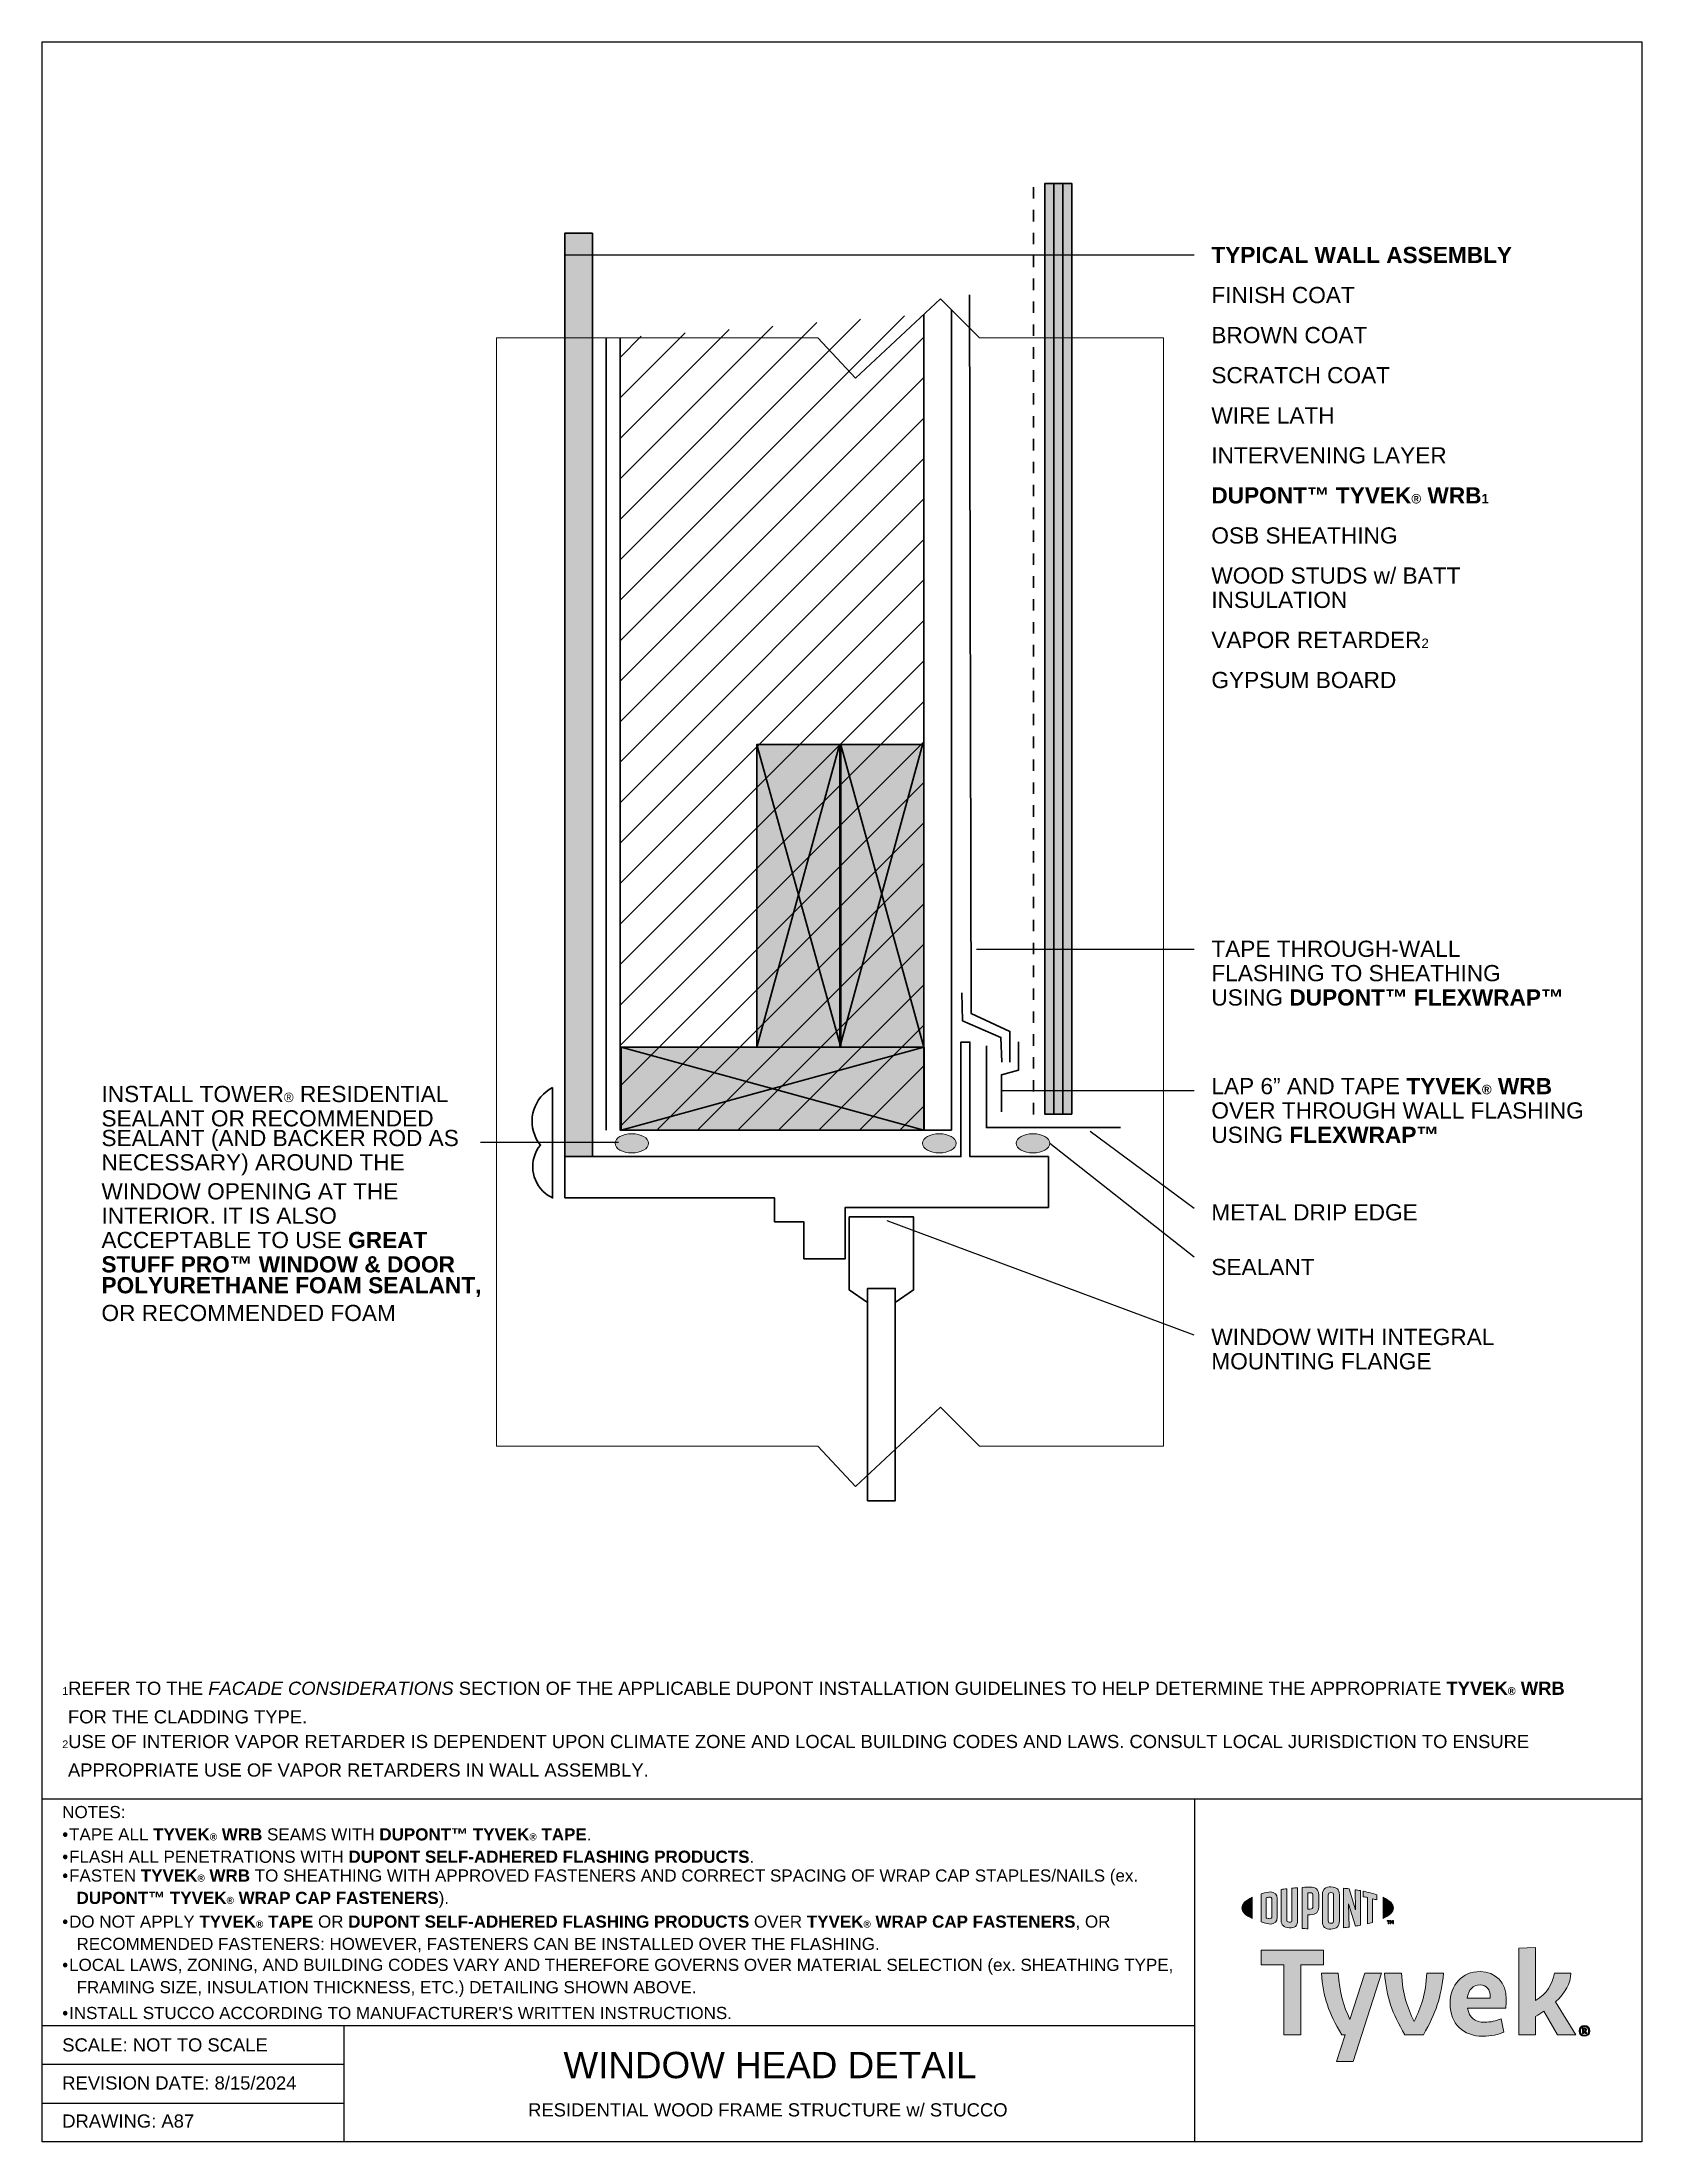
# Model space of a CAD drawing. Extents: x 26 to 585, y -763 to -29.
import ezdxf

# ---------------------------------------------------------------- set-up
doc = ezdxf.new("R2010")
doc.units = 0
doc.header["$MEASUREMENT"] = 0
doc.linetypes.add('AI-Linetype-0', pattern=[8, 4, -4])
for name, color, linetype, lineweight in [('background', 7, 'Continuous', 0), ('diagram', 7, 'Continuous', 0), ('lines and arrows', 7, 'Continuous', 0), ('text', 7, 'Continuous', 0)]:
    doc.layers.add(name, color=color, linetype=linetype, lineweight=lineweight)

# ---------------------------------------------------------------- blocks, each defined once
blk = doc.blocks.new('Block_1')
at = {"layer": 'background', "true_color": 0xe11b22, "transparency": 33554687}
h = blk.add_hatch(color=242, dxfattribs=at)
h.dxf.hatch_style = 2
edge = h.paths.add_edge_path()
edge.add_spline(control_points=[(463.1, -685.16), (463.1, -685.73), (462.91, -686.09), (462.2, -686), (461.5, -685.92), (461.32, -685.62), (461.32, -684.95), (461.32, -684.95), (461.32, -674.28), (461.32, -674.28), (460.85, -674.33), (459.82, -674.47), (459.38, -674.53), (459.38, -674.53), (459.38, -685.33), (459.38, -685.33), (459.38, -687.05), (460.22, -687.72), (462.2, -687.95), (464.01, -688.16), (465.12, -687.24), (465.12, -685.33), (465.12, -685.33), (465.12, -673.93), (465.12, -673.93), (464.74, -673.95), (463.5, -674.05), (463.1, -674.09), (463.1, -674.09), (463.1, -685.16), (463.1, -685.16)], knot_values=[0, 0, 0, 0, 1, 1, 1, 2, 2, 2, 3, 3, 3, 4, 4, 4, 5, 5, 5, 6, 6, 6, 7, 7, 7, 8, 8, 8, 9, 9, 9, 10, 10, 10, 10], degree=3, periodic=0)
h = blk.add_hatch(color=242, dxfattribs=at)
h.dxf.hatch_style = 2
edge = h.paths.add_edge_path()
edge.add_spline(control_points=[(470.46, -680.47), (470.46, -681.09), (470.24, -681.4), (469.42, -681.41), (469.42, -681.41), (468.72, -681.41), (468.72, -681.41), (468.72, -681.41), (468.72, -675.74), (468.72, -675.74), (469.03, -675.72), (469.2, -675.72), (469.39, -675.72), (470.27, -675.72), (470.46, -676.05), (470.46, -676.69), (470.46, -676.69), (470.46, -680.47), (470.46, -680.47)], knot_values=[0, 0, 0, 0, 1, 1, 1, 2, 2, 2, 3, 3, 3, 4, 4, 4, 5, 5, 5, 6, 6, 6, 6], degree=3, periodic=0)
edge = h.paths.add_edge_path()
edge.add_spline(control_points=[(469.51, -673.71), (469.15, -673.71), (467.87, -673.76), (466.7, -673.83), (466.7, -673.83), (466.7, -688.19), (466.7, -688.19), (467.1, -688.21), (468.15, -688.27), (468.72, -688.28), (468.72, -688.28), (468.72, -683.4), (468.72, -683.4), (468.72, -683.4), (469.51, -683.4), (469.51, -683.4), (471.62, -683.4), (472.5, -682.45), (472.5, -680.62), (472.5, -680.62), (472.5, -676.39), (472.5, -676.39), (472.5, -674.6), (471.51, -673.71), (469.51, -673.71)], knot_values=[0, 0, 0, 0, 1, 1, 1, 2, 2, 2, 3, 3, 3, 4, 4, 4, 5, 5, 5, 6, 6, 6, 7, 7, 7, 8, 8, 8, 8], degree=3, periodic=0)
h = blk.add_hatch(color=242, dxfattribs=at)
h.dxf.hatch_style = 2
edge = h.paths.add_edge_path()
edge.add_spline(control_points=[(477.67, -685.49), (477.67, -686.06), (477.48, -686.35), (476.77, -686.37), (476.03, -686.39), (475.83, -686.08), (475.83, -685.49), (475.83, -685.49), (475.83, -676.53), (475.83, -676.53), (475.83, -675.95), (476.03, -675.62), (476.77, -675.64), (477.48, -675.66), (477.67, -675.97), (477.67, -676.53), (477.67, -676.53), (477.67, -685.49), (477.67, -685.49)], knot_values=[0, 0, 0, 0, 1, 1, 1, 2, 2, 2, 3, 3, 3, 4, 4, 4, 5, 5, 5, 6, 6, 6, 6], degree=3, periodic=0)
edge = h.paths.add_edge_path()
edge.add_spline(control_points=[(476.77, -673.63), (474.89, -673.54), (473.78, -674.37), (473.78, -676.26), (473.78, -676.26), (473.78, -685.66), (473.78, -685.66), (473.78, -687.65), (474.79, -688.48), (476.77, -688.39), (478.7, -688.31), (479.71, -687.57), (479.71, -685.45), (479.71, -685.45), (479.71, -676.48), (479.71, -676.48), (479.71, -674.45), (478.8, -673.73), (476.77, -673.63)], knot_values=[0, 0, 0, 0, 1, 1, 1, 2, 2, 2, 3, 3, 3, 4, 4, 4, 5, 5, 5, 6, 6, 6, 6], degree=3, periodic=0)
h = blk.add_hatch(color=242, dxfattribs=at)
h.dxf.hatch_style = 2
edge = h.paths.add_edge_path()
edge.add_spline(control_points=[(485.31, -681.63), (485.31, -681.63), (483.07, -674.33), (483.07, -674.33), (482.46, -674.25), (481.73, -674.17), (481.16, -674.12), (481.16, -674.12), (481.16, -687.9), (481.16, -687.9), (481.56, -687.86), (482.57, -687.75), (483.1, -687.68), (483.1, -687.68), (482.94, -679.56), (482.94, -679.56), (482.94, -679.56), (485.31, -687.36), (485.31, -687.36), (485.81, -687.28), (486.55, -687.16), (487.03, -687.06), (487.03, -687.06), (487.03, -674.95), (487.03, -674.95), (486.53, -674.85), (485.61, -674.7), (485.17, -674.63), (485.17, -674.63), (485.31, -681.63), (485.31, -681.63)], knot_values=[0, 0, 0, 0, 1, 1, 1, 2, 2, 2, 3, 3, 3, 4, 4, 4, 5, 5, 5, 6, 6, 6, 7, 7, 7, 8, 8, 8, 9, 9, 9, 10, 10, 10, 10], degree=3, periodic=0)
h = blk.add_hatch(color=242, dxfattribs=at)
h.dxf.hatch_style = 2
edge = h.paths.add_edge_path()
edge.add_spline(control_points=[(445.62, -680.99), (445.62, -682.34), (446.93, -683.61), (449.23, -684.7), (449.23, -684.7), (449.23, -677.3), (449.23, -677.3), (446.93, -678.38), (445.62, -679.64), (445.62, -680.99)], knot_values=[0, 0, 0, 0, 1, 1, 1, 2, 2, 2, 3, 3, 3, 3], degree=3, periodic=0)
h = blk.add_hatch(color=242, dxfattribs=at)
h.dxf.hatch_style = 2
edge = h.paths.add_edge_path()
edge.add_spline(control_points=[(456.13, -684.01), (456.13, -684.58), (455.78, -684.77), (455.38, -684.77), (455.06, -684.77), (454.57, -684.65), (454.17, -684.54), (454.17, -684.54), (454.17, -677.47), (454.17, -677.47), (454.57, -677.36), (455.06, -677.25), (455.38, -677.25), (455.78, -677.25), (456.13, -677.44), (456.13, -678.01), (456.13, -678.01), (456.13, -684.01), (456.13, -684.01)], knot_values=[0, 0, 0, 0, 1, 1, 1, 2, 2, 2, 3, 3, 3, 4, 4, 4, 5, 5, 5, 6, 6, 6, 6], degree=3, periodic=0)
edge = h.paths.add_edge_path()
edge.add_spline(control_points=[(455.64, -675.4), (455, -675.4), (454.08, -675.59), (452.41, -676.11), (452.41, -676.11), (452.41, -685.91), (452.41, -685.91), (453.88, -686.36), (455, -686.62), (455.64, -686.62), (457.12, -686.62), (457.95, -685.71), (457.95, -684.26), (457.95, -684.26), (457.95, -677.75), (457.95, -677.75), (457.95, -676.3), (457.12, -675.4), (455.64, -675.4)], knot_values=[0, 0, 0, 0, 1, 1, 1, 2, 2, 2, 3, 3, 3, 4, 4, 4, 5, 5, 5, 6, 6, 6, 6], degree=3, periodic=0)
h = blk.add_hatch(color=242, dxfattribs=at)
h.dxf.hatch_style = 2
edge = h.paths.add_edge_path()
edge.add_spline(control_points=[(488.03, -677.07), (488.53, -677.16), (489.02, -677.26), (489.5, -677.36), (489.5, -677.36), (489.5, -686.53), (489.5, -686.53), (489.94, -686.43), (490.76, -686.21), (491.31, -686.05), (491.31, -686.05), (491.31, -677.8), (491.31, -677.8), (491.83, -677.93), (492.33, -678.07), (492.78, -678.2), (492.78, -678.2), (492.78, -676.43), (492.78, -676.43), (491.35, -675.93), (489.82, -675.53), (488.03, -675.15), (488.03, -675.15), (488.03, -677.07), (488.03, -677.07)], knot_values=[0, 0, 0, 0, 1, 1, 1, 2, 2, 2, 3, 3, 3, 4, 4, 4, 5, 5, 5, 6, 6, 6, 7, 7, 7, 8, 8, 8, 8], degree=3, periodic=0)
h = blk.add_hatch(color=242, dxfattribs=at)
h.dxf.hatch_style = 2
edge = h.paths.add_edge_path()
edge.add_spline(control_points=[(498.56, -680.99), (498.56, -682.35), (497.25, -683.61), (494.95, -684.7), (494.95, -684.7), (494.95, -677.3), (494.95, -677.3), (497.25, -678.38), (498.56, -679.64), (498.56, -680.99)], knot_values=[0, 0, 0, 0, 1, 1, 1, 2, 2, 2, 3, 3, 3, 3], degree=3, periodic=0)
h = blk.add_hatch(color=242, dxfattribs=at)
h.dxf.hatch_style = 2
edge = h.paths.add_edge_path()
edge.add_spline(control_points=[(497.49, -685.44), (497.49, -685.44), (497.71, -685.44), (497.71, -685.44), (497.71, -685.44), (498.03, -685.95), (498.03, -685.95), (498.03, -685.95), (498.35, -685.44), (498.35, -685.44), (498.35, -685.44), (498.56, -685.44), (498.56, -685.44), (498.56, -685.44), (498.56, -686.51), (498.56, -686.51), (498.56, -686.51), (498.37, -686.51), (498.37, -686.51), (498.37, -686.51), (498.37, -685.75), (498.37, -685.75), (498.37, -685.75), (498.04, -686.26), (498.04, -686.26), (498.04, -686.26), (498.02, -686.26), (498.02, -686.26), (498.02, -686.26), (497.69, -685.75), (497.69, -685.75), (497.69, -685.75), (497.69, -686.51), (497.69, -686.51), (497.69, -686.51), (497.49, -686.51), (497.49, -686.51), (497.49, -686.51), (497.49, -685.44), (497.49, -685.44)], knot_values=[0, 0, 0, 0, 1, 1, 1, 2, 2, 2, 3, 3, 3, 4, 4, 4, 5, 5, 5, 6, 6, 6, 7, 7, 7, 8, 8, 8, 9, 9, 9, 10, 10, 10, 11, 11, 11, 12, 12, 12, 13, 13, 13, 13], degree=3, periodic=0)
edge = h.paths.add_edge_path()
edge.add_spline(control_points=[(496.73, -685.63), (496.73, -685.63), (496.4, -685.63), (496.4, -685.63), (496.4, -685.63), (496.4, -685.44), (496.4, -685.44), (496.4, -685.44), (497.26, -685.44), (497.26, -685.44), (497.26, -685.44), (497.26, -685.63), (497.26, -685.63), (497.26, -685.63), (496.93, -685.63), (496.93, -685.63), (496.93, -685.63), (496.93, -686.51), (496.93, -686.51), (496.93, -686.51), (496.73, -686.51), (496.73, -686.51), (496.73, -686.51), (496.73, -685.63), (496.73, -685.63)], knot_values=[0, 0, 0, 0, 1, 1, 1, 2, 2, 2, 3, 3, 3, 4, 4, 4, 5, 5, 5, 6, 6, 6, 7, 7, 7, 8, 8, 8, 8], degree=3, periodic=0)
at = {"layer": 'background'}
for points, knots in [([(463.1, -685.16), (463.1, -685.73), (462.91, -686.09), (462.2, -686), (461.5, -685.92), (461.32, -685.62), (461.32, -684.95), (461.32, -684.95), (461.32, -674.28), (461.32, -674.28), (460.85, -674.33), (459.82, -674.47), (459.38, -674.53), (459.38, -674.53), (459.38, -685.33), (459.38, -685.33), (459.38, -687.05), (460.22, -687.72), (462.2, -687.95), (464.01, -688.16), (465.12, -687.24), (465.12, -685.33), (465.12, -685.33), (465.12, -673.93), (465.12, -673.93), (464.74, -673.95), (463.5, -674.05), (463.1, -674.09), (463.1, -674.09), (463.1, -685.16), (463.1, -685.16)], [0, 0, 0, 0, 1, 1, 1, 2, 2, 2, 3, 3, 3, 4, 4, 4, 5, 5, 5, 6, 6, 6, 7, 7, 7, 8, 8, 8, 9, 9, 9, 10, 10, 10, 10]), ([(469.51, -673.71), (469.15, -673.71), (467.87, -673.76), (466.7, -673.83), (466.7, -673.83), (466.7, -688.19), (466.7, -688.19), (467.1, -688.21), (468.15, -688.27), (468.72, -688.28), (468.72, -688.28), (468.72, -683.4), (468.72, -683.4), (468.72, -683.4), (469.51, -683.4), (469.51, -683.4), (471.62, -683.4), (472.5, -682.45), (472.5, -680.62), (472.5, -680.62), (472.5, -676.39), (472.5, -676.39), (472.5, -674.6), (471.51, -673.71), (469.51, -673.71)], [0, 0, 0, 0, 1, 1, 1, 2, 2, 2, 3, 3, 3, 4, 4, 4, 5, 5, 5, 6, 6, 6, 7, 7, 7, 8, 8, 8, 8]), ([(476.77, -673.63), (474.89, -673.54), (473.78, -674.37), (473.78, -676.26), (473.78, -676.26), (473.78, -685.66), (473.78, -685.66), (473.78, -687.65), (474.79, -688.48), (476.77, -688.39), (478.7, -688.31), (479.71, -687.57), (479.71, -685.45), (479.71, -685.45), (479.71, -676.48), (479.71, -676.48), (479.71, -674.45), (478.8, -673.73), (476.77, -673.63)], [0, 0, 0, 0, 1, 1, 1, 2, 2, 2, 3, 3, 3, 4, 4, 4, 5, 5, 5, 6, 6, 6, 6]), ([(485.31, -681.63), (485.31, -681.63), (483.07, -674.33), (483.07, -674.33), (482.46, -674.25), (481.73, -674.17), (481.16, -674.12), (481.16, -674.12), (481.16, -687.9), (481.16, -687.9), (481.56, -687.86), (482.57, -687.75), (483.1, -687.68), (483.1, -687.68), (482.94, -679.56), (482.94, -679.56), (482.94, -679.56), (485.31, -687.36), (485.31, -687.36), (485.81, -687.28), (486.55, -687.16), (487.03, -687.06), (487.03, -687.06), (487.03, -674.95), (487.03, -674.95), (486.53, -674.85), (485.61, -674.7), (485.17, -674.63), (485.17, -674.63), (485.31, -681.63), (485.31, -681.63)], [0, 0, 0, 0, 1, 1, 1, 2, 2, 2, 3, 3, 3, 4, 4, 4, 5, 5, 5, 6, 6, 6, 7, 7, 7, 8, 8, 8, 9, 9, 9, 10, 10, 10, 10]), ([(445.62, -680.99), (445.62, -682.34), (446.93, -683.61), (449.23, -684.7), (449.23, -684.7), (449.23, -677.3), (449.23, -677.3), (446.93, -678.38), (445.62, -679.64), (445.62, -680.99)], [0, 0, 0, 0, 1, 1, 1, 2, 2, 2, 3, 3, 3, 3]), ([(455.64, -675.4), (455, -675.4), (454.08, -675.59), (452.41, -676.11), (452.41, -676.11), (452.41, -685.91), (452.41, -685.91), (453.88, -686.36), (455, -686.62), (455.64, -686.62), (457.12, -686.62), (457.95, -685.71), (457.95, -684.26), (457.95, -684.26), (457.95, -677.75), (457.95, -677.75), (457.95, -676.3), (457.12, -675.4), (455.64, -675.4)], [0, 0, 0, 0, 1, 1, 1, 2, 2, 2, 3, 3, 3, 4, 4, 4, 5, 5, 5, 6, 6, 6, 6]), ([(456.13, -684.01), (456.13, -684.58), (455.78, -684.77), (455.38, -684.77), (455.06, -684.77), (454.57, -684.65), (454.17, -684.54), (454.17, -684.54), (454.17, -677.47), (454.17, -677.47), (454.57, -677.36), (455.06, -677.25), (455.38, -677.25), (455.78, -677.25), (456.13, -677.44), (456.13, -678.01), (456.13, -678.01), (456.13, -684.01), (456.13, -684.01)], [0, 0, 0, 0, 1, 1, 1, 2, 2, 2, 3, 3, 3, 4, 4, 4, 5, 5, 5, 6, 6, 6, 6]), ([(470.46, -680.47), (470.46, -681.09), (470.24, -681.4), (469.42, -681.41), (469.42, -681.41), (468.72, -681.41), (468.72, -681.41), (468.72, -681.41), (468.72, -675.74), (468.72, -675.74), (469.03, -675.72), (469.2, -675.72), (469.39, -675.72), (470.27, -675.72), (470.46, -676.05), (470.46, -676.69), (470.46, -676.69), (470.46, -680.47), (470.46, -680.47)], [0, 0, 0, 0, 1, 1, 1, 2, 2, 2, 3, 3, 3, 4, 4, 4, 5, 5, 5, 6, 6, 6, 6]), ([(477.67, -685.49), (477.67, -686.06), (477.48, -686.35), (476.77, -686.37), (476.03, -686.39), (475.83, -686.08), (475.83, -685.49), (475.83, -685.49), (475.83, -676.53), (475.83, -676.53), (475.83, -675.95), (476.03, -675.62), (476.77, -675.64), (477.48, -675.66), (477.67, -675.97), (477.67, -676.53), (477.67, -676.53), (477.67, -685.49), (477.67, -685.49)], [0, 0, 0, 0, 1, 1, 1, 2, 2, 2, 3, 3, 3, 4, 4, 4, 5, 5, 5, 6, 6, 6, 6]), ([(488.03, -677.07), (488.53, -677.16), (489.02, -677.26), (489.5, -677.36), (489.5, -677.36), (489.5, -686.53), (489.5, -686.53), (489.94, -686.43), (490.76, -686.21), (491.31, -686.05), (491.31, -686.05), (491.31, -677.8), (491.31, -677.8), (491.83, -677.93), (492.33, -678.07), (492.78, -678.2), (492.78, -678.2), (492.78, -676.43), (492.78, -676.43), (491.35, -675.93), (489.82, -675.53), (488.03, -675.15), (488.03, -675.15), (488.03, -677.07), (488.03, -677.07)], [0, 0, 0, 0, 1, 1, 1, 2, 2, 2, 3, 3, 3, 4, 4, 4, 5, 5, 5, 6, 6, 6, 7, 7, 7, 8, 8, 8, 8]), ([(498.56, -680.99), (498.56, -682.35), (497.25, -683.61), (494.95, -684.7), (494.95, -684.7), (494.95, -677.3), (494.95, -677.3), (497.25, -678.38), (498.56, -679.64), (498.56, -680.99)], [0, 0, 0, 0, 1, 1, 1, 2, 2, 2, 3, 3, 3, 3]), ([(496.73, -685.63), (496.73, -685.63), (496.4, -685.63), (496.4, -685.63), (496.4, -685.63), (496.4, -685.44), (496.4, -685.44), (496.4, -685.44), (497.26, -685.44), (497.26, -685.44), (497.26, -685.44), (497.26, -685.63), (497.26, -685.63), (497.26, -685.63), (496.93, -685.63), (496.93, -685.63), (496.93, -685.63), (496.93, -686.51), (496.93, -686.51), (496.93, -686.51), (496.73, -686.51), (496.73, -686.51), (496.73, -686.51), (496.73, -685.63), (496.73, -685.63)], [0, 0, 0, 0, 1, 1, 1, 2, 2, 2, 3, 3, 3, 4, 4, 4, 5, 5, 5, 6, 6, 6, 7, 7, 7, 8, 8, 8, 8]), ([(497.49, -685.44), (497.49, -685.44), (497.71, -685.44), (497.71, -685.44), (497.71, -685.44), (498.03, -685.95), (498.03, -685.95), (498.03, -685.95), (498.35, -685.44), (498.35, -685.44), (498.35, -685.44), (498.56, -685.44), (498.56, -685.44), (498.56, -685.44), (498.56, -686.51), (498.56, -686.51), (498.56, -686.51), (498.37, -686.51), (498.37, -686.51), (498.37, -686.51), (498.37, -685.75), (498.37, -685.75), (498.37, -685.75), (498.04, -686.26), (498.04, -686.26), (498.04, -686.26), (498.02, -686.26), (498.02, -686.26), (498.02, -686.26), (497.69, -685.75), (497.69, -685.75), (497.69, -685.75), (497.69, -686.51), (497.69, -686.51), (497.69, -686.51), (497.49, -686.51), (497.49, -686.51), (497.49, -686.51), (497.49, -685.44), (497.49, -685.44)], [0, 0, 0, 0, 1, 1, 1, 2, 2, 2, 3, 3, 3, 4, 4, 4, 5, 5, 5, 6, 6, 6, 7, 7, 7, 8, 8, 8, 9, 9, 9, 10, 10, 10, 11, 11, 11, 12, 12, 12, 13, 13, 13, 13])]:
    blk.add_open_spline(points, degree=3, knots=knots, dxfattribs=at)
blk = doc.blocks.new('Block_5')
at = {"layer": 'background', "true_color": 0x17477e, "transparency": 33554687}
h = blk.add_hatch(color=156, dxfattribs=at)
h.dxf.hatch_style = 2
h.paths.add_polyline_path([(474.14, -695.78), (452.41, -695.78), (452.41, -700.93), (460.25, -700.93), (460.25, -725.32), (466.29, -725.32), (466.29, -700.93), (474.14, -700.93)])
h = blk.add_hatch(color=156, dxfattribs=at)
h.dxf.hatch_style = 2
edge = h.paths.add_edge_path()
edge.add_spline(control_points=[(555.25, -713.8), (555.25, -713.8), (562.26, -725.32), (562.26, -725.32), (562.26, -725.32), (555.93, -725.32), (555.93, -725.32), (555.93, -725.32), (551.08, -717.09), (551.08, -717.09), (550.19, -717.73), (549.26, -718.36), (548.25, -718.99), (548.25, -718.99), (548.25, -725.32), (548.25, -725.32), (548.25, -725.32), (542.42, -725.32), (542.42, -725.32), (542.42, -725.32), (542.42, -695.06), (542.42, -695.06), (542.42, -695.06), (548.25, -694.77), (548.25, -694.77), (548.25, -694.77), (548.25, -713.38), (548.25, -713.38), (552.21, -710.81), (554.16, -707.85), (554.83, -703.76), (554.83, -703.76), (560.61, -703.76), (560.61, -703.76), (560.49, -707.39), (558.63, -710.64), (555.25, -713.8)], knot_values=[0, 0, 0, 0, 1, 1, 1, 2, 2, 2, 3, 3, 3, 4, 4, 4, 5, 5, 5, 6, 6, 6, 7, 7, 7, 8, 8, 8, 9, 9, 9, 10, 10, 10, 11, 11, 11, 12, 12, 12, 12], degree=3, periodic=0)
h = blk.add_hatch(color=156, dxfattribs=at)
h.dxf.hatch_style = 2
edge = h.paths.add_edge_path()
edge.add_spline(control_points=[(510.27, -703.76), (509.89, -710.97), (508.28, -715.87), (505.79, -720.64), (503.39, -715.87), (501.83, -710.97), (501.36, -703.76), (501.36, -703.76), (495.5, -703.76), (495.5, -703.76), (496.13, -712.24), (498.03, -717.68), (502.59, -725.32), (502.59, -725.32), (509.04, -725.32), (509.04, -725.32), (513.43, -717.68), (515.25, -712.24), (516.09, -703.76), (516.09, -703.76), (510.27, -703.76), (510.27, -703.76)], knot_values=[0, 0, 0, 0, 1, 1, 1, 2, 2, 2, 3, 3, 3, 4, 4, 4, 5, 5, 5, 6, 6, 6, 7, 7, 7, 7], degree=3, periodic=0)
h = blk.add_hatch(color=156, dxfattribs=at)
h.dxf.hatch_style = 2
edge = h.paths.add_edge_path()
edge.add_spline(control_points=[(524.4, -712.49), (524.4, -712.49), (532.42, -712.49), (532.42, -712.49), (532.42, -712.49), (532.42, -711.99), (532.42, -711.99), (532.42, -709.62), (531.16, -707.89), (528.83, -707.89), (526.39, -707.89), (524.78, -709.62), (524.4, -712.49)], knot_values=[0, 0, 0, 0, 1, 1, 1, 2, 2, 2, 3, 3, 3, 4, 4, 4, 4], degree=3, periodic=0)
edge = h.paths.add_edge_path()
edge.add_spline(control_points=[(537.19, -724.39), (535.33, -725.24), (532.59, -725.83), (529.81, -725.83), (523.01, -725.83), (518.37, -721.52), (518.37, -714.52), (518.37, -707.81), (522.63, -703.25), (528.83, -703.25), (534.36, -703.25), (537.99, -707.18), (537.99, -712.83), (537.99, -714.1), (537.91, -715.19), (537.82, -716.04), (537.82, -716.04), (524.49, -716.04), (524.49, -716.04), (525.04, -719.41), (527.02, -720.93), (530.4, -720.93), (532.46, -720.93), (534.45, -720.47), (536.26, -719.71), (536.26, -719.71), (537.19, -724.39), (537.19, -724.39)], knot_values=[0, 0, 0, 0, 1, 1, 1, 2, 2, 2, 3, 3, 3, 4, 4, 4, 5, 5, 5, 6, 6, 6, 7, 7, 7, 8, 8, 8, 9, 9, 9, 9], degree=3, periodic=0)
at = {"layer": 'background'}
blk.add_lwpolyline([(474.14, -695.78), (452.41, -695.78), (452.41, -700.93), (460.25, -700.93), (460.25, -725.32), (466.29, -725.32), (466.29, -700.93), (474.14, -700.93)], close=True, dxfattribs=at)
for points, knots in [([(555.25, -713.8), (555.25, -713.8), (562.26, -725.32), (562.26, -725.32), (562.26, -725.32), (555.93, -725.32), (555.93, -725.32), (555.93, -725.32), (551.08, -717.09), (551.08, -717.09), (550.19, -717.73), (549.26, -718.36), (548.25, -718.99), (548.25, -718.99), (548.25, -725.32), (548.25, -725.32), (548.25, -725.32), (542.42, -725.32), (542.42, -725.32), (542.42, -725.32), (542.42, -695.06), (542.42, -695.06), (542.42, -695.06), (548.25, -694.77), (548.25, -694.77), (548.25, -694.77), (548.25, -713.38), (548.25, -713.38), (552.21, -710.81), (554.16, -707.85), (554.83, -703.76), (554.83, -703.76), (560.61, -703.76), (560.61, -703.76), (560.49, -707.39), (558.63, -710.64), (555.25, -713.8)], [0, 0, 0, 0, 1, 1, 1, 2, 2, 2, 3, 3, 3, 4, 4, 4, 5, 5, 5, 6, 6, 6, 7, 7, 7, 8, 8, 8, 9, 9, 9, 10, 10, 10, 11, 11, 11, 12, 12, 12, 12]), ([(510.27, -703.76), (509.89, -710.97), (508.28, -715.87), (505.79, -720.64), (503.39, -715.87), (501.83, -710.97), (501.36, -703.76), (501.36, -703.76), (495.5, -703.76), (495.5, -703.76), (496.13, -712.24), (498.03, -717.68), (502.59, -725.32), (502.59, -725.32), (509.04, -725.32), (509.04, -725.32), (513.43, -717.68), (515.25, -712.24), (516.09, -703.76), (516.09, -703.76), (510.27, -703.76), (510.27, -703.76)], [0, 0, 0, 0, 1, 1, 1, 2, 2, 2, 3, 3, 3, 4, 4, 4, 5, 5, 5, 6, 6, 6, 7, 7, 7, 7]), ([(537.19, -724.39), (535.33, -725.24), (532.59, -725.83), (529.81, -725.83), (523.01, -725.83), (518.37, -721.52), (518.37, -714.52), (518.37, -707.81), (522.63, -703.25), (528.83, -703.25), (534.36, -703.25), (537.99, -707.18), (537.99, -712.83), (537.99, -714.1), (537.91, -715.19), (537.82, -716.04), (537.82, -716.04), (524.49, -716.04), (524.49, -716.04), (525.04, -719.41), (527.02, -720.93), (530.4, -720.93), (532.46, -720.93), (534.45, -720.47), (536.26, -719.71), (536.26, -719.71), (537.19, -724.39), (537.19, -724.39)], [0, 0, 0, 0, 1, 1, 1, 2, 2, 2, 3, 3, 3, 4, 4, 4, 5, 5, 5, 6, 6, 6, 7, 7, 7, 8, 8, 8, 9, 9, 9, 9]), ([(524.4, -712.49), (524.4, -712.49), (532.42, -712.49), (532.42, -712.49), (532.42, -712.49), (532.42, -711.99), (532.42, -711.99), (532.42, -709.62), (531.16, -707.89), (528.83, -707.89), (526.39, -707.89), (524.78, -709.62), (524.4, -712.49)], [0, 0, 0, 0, 1, 1, 1, 2, 2, 2, 3, 3, 3, 4, 4, 4, 4])]:
    blk.add_open_spline(points, degree=3, knots=knots, dxfattribs=at)
blk = doc.blocks.new('Block_4')
at = {"layer": 'background', "true_color": 0x17477e, "transparency": 33554687}
h = blk.add_hatch(color=156, dxfattribs=at)
h.dxf.hatch_style = 2
edge = h.paths.add_edge_path()
edge.add_spline(control_points=[(488.64, -703.76), (488.64, -703.76), (483.41, -719.99), (483.41, -719.99), (481.19, -715.42), (479.74, -710.65), (479.3, -703.76), (479.3, -703.76), (473.43, -703.76), (473.43, -703.76), (474.07, -712.24), (475.97, -717.68), (480.52, -725.32), (480.52, -725.32), (481.7, -725.32), (481.7, -725.32), (481.7, -725.32), (478.71, -734.6), (478.71, -734.6), (478.71, -734.6), (484.53, -734.6), (484.53, -734.6), (484.53, -734.6), (494.46, -703.76), (494.46, -703.76), (494.46, -703.76), (488.64, -703.76), (488.64, -703.76)], knot_values=[0, 0, 0, 0, 1, 1, 1, 2, 2, 2, 3, 3, 3, 4, 4, 4, 5, 5, 5, 6, 6, 6, 7, 7, 7, 8, 8, 8, 9, 9, 9, 9], degree=3, periodic=0)
at = {"layer": 'background'}
blk.add_open_spline([(488.64, -703.76), (488.64, -703.76), (483.41, -719.99), (483.41, -719.99), (481.19, -715.42), (479.74, -710.65), (479.3, -703.76), (479.3, -703.76), (473.43, -703.76), (473.43, -703.76), (474.07, -712.24), (475.97, -717.68), (480.52, -725.32), (480.52, -725.32), (481.7, -725.32), (481.7, -725.32), (481.7, -725.32), (478.71, -734.6), (478.71, -734.6), (478.71, -734.6), (484.53, -734.6), (484.53, -734.6), (484.53, -734.6), (494.46, -703.76), (494.46, -703.76), (494.46, -703.76), (488.64, -703.76), (488.64, -703.76)], degree=3, knots=[0, 0, 0, 0, 1, 1, 1, 2, 2, 2, 3, 3, 3, 4, 4, 4, 5, 5, 5, 6, 6, 6, 7, 7, 7, 8, 8, 8, 9, 9, 9, 9], dxfattribs=at)
blk.add_blockref('Block_5', (0, 0), dxfattribs=at)
blk = doc.blocks.new('Block_6')
at = {"layer": 'background', "true_color": 0x17477e, "transparency": 33554687}
h = blk.add_hatch(color=156, dxfattribs=at)
h.dxf.hatch_style = 2
edge = h.paths.add_edge_path()
edge.add_spline(control_points=[(565.05, -723.33), (565.05, -723.33), (565.05, -723.89), (565.05, -723.89), (565.05, -723.89), (565.29, -723.89), (565.29, -723.89), (565.53, -723.89), (565.65, -723.82), (565.65, -723.61), (565.65, -723.4), (565.53, -723.33), (565.29, -723.33), (565.29, -723.33), (565.05, -723.33), (565.05, -723.33)], knot_values=[0, 0, 0, 0, 1, 1, 1, 2, 2, 2, 3, 3, 3, 4, 4, 4, 5, 5, 5, 5], degree=3, periodic=0)
edge = h.paths.add_edge_path()
edge.add_spline(control_points=[(564.64, -722.98), (564.64, -722.98), (565.29, -722.98), (565.29, -722.98), (565.8, -722.98), (566.05, -723.22), (566.05, -723.61), (566.05, -723.88), (565.93, -724.07), (565.68, -724.17), (565.81, -724.41), (565.97, -724.64), (566.18, -724.89), (566.18, -724.89), (565.69, -724.89), (565.69, -724.89), (565.51, -724.67), (565.38, -724.46), (565.27, -724.23), (565.27, -724.23), (565.05, -724.23), (565.05, -724.23), (565.05, -724.23), (565.05, -724.89), (565.05, -724.89), (565.05, -724.89), (564.64, -724.89), (564.64, -724.89), (564.64, -724.89), (564.64, -722.98), (564.64, -722.98)], knot_values=[0, 0, 0, 0, 1, 1, 1, 2, 2, 2, 3, 3, 3, 4, 4, 4, 5, 5, 5, 6, 6, 6, 7, 7, 7, 8, 8, 8, 9, 9, 9, 10, 10, 10, 10], degree=3, periodic=0)
edge = h.paths.add_edge_path()
edge.add_spline(control_points=[(565.32, -722.49), (564.4, -722.49), (563.88, -723.02), (563.88, -723.97), (563.88, -724.93), (564.4, -725.45), (565.32, -725.45), (566.23, -725.45), (566.76, -724.93), (566.76, -723.97), (566.76, -723.02), (566.23, -722.49), (565.32, -722.49)], knot_values=[0, 0, 0, 0, 1, 1, 1, 2, 2, 2, 3, 3, 3, 4, 4, 4, 4], degree=3, periodic=0)
edge = h.paths.add_edge_path()
edge.add_spline(control_points=[(565.32, -722.11), (566.45, -722.11), (567.2, -722.83), (567.2, -723.97), (567.2, -725.11), (566.44, -725.83), (565.32, -725.83), (564.17, -725.83), (563.44, -725.11), (563.44, -723.97), (563.44, -722.83), (564.18, -722.11), (565.32, -722.11)], knot_values=[0, 0, 0, 0, 1, 1, 1, 2, 2, 2, 3, 3, 3, 4, 4, 4, 4], degree=3, periodic=0)
at = {"layer": 'background'}
for points, knots in [([(565.32, -722.11), (566.45, -722.11), (567.2, -722.83), (567.2, -723.97), (567.2, -725.11), (566.44, -725.83), (565.32, -725.83), (564.17, -725.83), (563.44, -725.11), (563.44, -723.97), (563.44, -722.83), (564.18, -722.11), (565.32, -722.11)], [0, 0, 0, 0, 1, 1, 1, 2, 2, 2, 3, 3, 3, 4, 4, 4, 4]), ([(565.32, -722.49), (564.4, -722.49), (563.88, -723.02), (563.88, -723.97), (563.88, -724.93), (564.4, -725.45), (565.32, -725.45), (566.23, -725.45), (566.76, -724.93), (566.76, -723.97), (566.76, -723.02), (566.23, -722.49), (565.32, -722.49)], [0, 0, 0, 0, 1, 1, 1, 2, 2, 2, 3, 3, 3, 4, 4, 4, 4]), ([(564.64, -722.98), (564.64, -722.98), (565.29, -722.98), (565.29, -722.98), (565.8, -722.98), (566.05, -723.22), (566.05, -723.61), (566.05, -723.88), (565.93, -724.07), (565.68, -724.17), (565.81, -724.41), (565.97, -724.64), (566.18, -724.89), (566.18, -724.89), (565.69, -724.89), (565.69, -724.89), (565.51, -724.67), (565.38, -724.46), (565.27, -724.23), (565.27, -724.23), (565.05, -724.23), (565.05, -724.23), (565.05, -724.23), (565.05, -724.89), (565.05, -724.89), (565.05, -724.89), (564.64, -724.89), (564.64, -724.89), (564.64, -724.89), (564.64, -722.98), (564.64, -722.98)], [0, 0, 0, 0, 1, 1, 1, 2, 2, 2, 3, 3, 3, 4, 4, 4, 5, 5, 5, 6, 6, 6, 7, 7, 7, 8, 8, 8, 9, 9, 9, 10, 10, 10, 10]), ([(565.05, -723.33), (565.05, -723.33), (565.05, -723.89), (565.05, -723.89), (565.05, -723.89), (565.29, -723.89), (565.29, -723.89), (565.53, -723.89), (565.65, -723.82), (565.65, -723.61), (565.65, -723.4), (565.53, -723.33), (565.29, -723.33), (565.29, -723.33), (565.05, -723.33), (565.05, -723.33)], [0, 0, 0, 0, 1, 1, 1, 2, 2, 2, 3, 3, 3, 4, 4, 4, 5, 5, 5, 5])]:
    blk.add_open_spline(points, degree=3, knots=knots, dxfattribs=at)
blk = doc.blocks.new('Block_3')
at = {"layer": 'background'}
for name in ['Block_4', 'Block_6']:
    blk.add_blockref(name, (0, 0), dxfattribs=at)
blk = doc.blocks.new('Block_2')
at = {"layer": 'background'}
blk.add_blockref('Block_3', (0, 0), dxfattribs=at)
blk = doc.blocks.new('Block_0')
at = {"layer": 'background'}
for name in ['Block_1', 'Block_2']:
    blk.add_blockref(name, (0, 0), dxfattribs=at)
blk = doc.blocks.new('Block_7')
at = {"layer": 'background', "color": 250, "lineweight": 25, "true_color": 0x231f20}
for p, q in [((26.46, -642.9), (585.42, -642.9)), ((429.12, -642.9), (429.12, -762.78)), ((26.46, -722.04), (429.12, -722.04)), ((131.88, -722.04), (131.88, -762.78)), ((26.46, -735.6), (131.88, -735.6)), ((26.46, -749.22), (131.88, -749.22))]:
    blk.add_line(p, q, dxfattribs=at)
blk.add_lwpolyline([(585.42, -762.78), (26.46, -762.78), (26.46, -29.1), (585.42, -29.1)], close=True, dxfattribs=at)
blk = doc.blocks.new('Block_9')
at = {"layer": 'diagram', "color": 250, "lineweight": 35, "true_color": 0x231f20}
blk.add_lwpolyline([(209.09, -432.95), (282.39, -432.95), (282.39, -441.31), (292.65, -441.31), (292.65, -454.22), (307.08, -454.22), (307.08, -436.29), (378.05, -436.29), (378.05, -418.52), (350.65, -418.52), (350.65, -378.51), (347.46, -378.51), (347.46, -418.52), (209.09, -418.52)], close=True, dxfattribs=at)
at = {"layer": 'diagram', "color": 18, "lineweight": 25, "true_color": 0x000000}
blk.add_lwpolyline([(209.61, -418.52)], dxfattribs=at)
blk = doc.blocks.new('Block_8')
at = {"layer": 'diagram', "true_color": 0xa97c50, "transparency": 33554687}
h = blk.add_hatch(color=45, dxfattribs=at)
h.dxf.hatch_style = 2
h.paths.add_polyline_path([(379.94, -403.66), (379.94, -78.57), (376.77, -78.57), (376.77, -403.66)])
at = {"layer": 'diagram', "true_color": 0xa7a9ac, "transparency": 33554687}
h = blk.add_hatch(color=253, dxfattribs=at)
h.dxf.hatch_style = 2
h.paths.add_polyline_path([(383.1, -403.66), (383.1, -78.57), (379.94, -78.57), (379.94, -403.66)])
at = {"layer": 'diagram', "true_color": 0x7a91a5, "transparency": 33554687}
h = blk.add_hatch(color=252, dxfattribs=at)
h.dxf.hatch_style = 2
h.paths.add_polyline_path([(386.27, -403.66), (386.27, -78.57), (383.1, -78.57), (383.1, -403.66)])
at = {"layer": 'diagram', "true_color": 0xf2f2f2, "transparency": 33554687}
h = blk.add_hatch(color=7, dxfattribs=at)
h.dxf.hatch_style = 2
h.paths.add_polyline_path([(218.74, -418.52), (218.74, -95.94), (209.09, -95.94), (209.09, -418.52), (209.09, -95.94), (209.09, -418.52), (218.74, -418.52), (218.74, -95.94)])
at = {"layer": 'diagram', "true_color": 0x000000, "transparency": 33554687}
h = blk.add_hatch(dxfattribs=at)
h.set_pattern_fill('_U', color=18, scale=10, angle=44.99999, style=2, pattern_type=0)
h.set_pattern_definition([(45, (0, 0), (-7.07107, 7.07107), [])])
h.paths.add_polyline_path([(334.5, -124.27), (334.5, -409.24), (228.39, -409.24), (228.39, -132.45)])
at = {"layer": 'diagram', "true_color": 0xc2b59b, "transparency": 33554687}
h = blk.add_hatch(color=253, dxfattribs=at)
h.dxf.hatch_style = 2
h.paths.add_polyline_path([(305.56, -274.48), (305.56, -380.3), (276.19, -380.3), (276.19, -274.48)])
h = blk.add_hatch(color=253, dxfattribs=at)
h.dxf.hatch_style = 2
h.paths.add_polyline_path([(334.5, -274.48), (334.5, -380.3), (305.13, -380.3), (305.13, -274.48)])
h = blk.add_hatch(color=253, dxfattribs=at)
h.dxf.hatch_style = 2
h.paths.add_polyline_path([(334.63, -409.24), (228.81, -409.24), (228.81, -380.3), (334.63, -380.3)])
at = {"layer": 'diagram', "true_color": 0xfaaf43, "transparency": 33554687}
h = blk.add_hatch(color=43, dxfattribs=at)
h.dxf.hatch_style = 2
edge = h.paths.add_edge_path()
edge.add_ellipse((232.51, -413.87), major_axis=(5.85, 0), ratio=0.572917, start_angle=0, end_angle=360)
h = blk.add_hatch(color=43, dxfattribs=at)
h.dxf.hatch_style = 2
edge = h.paths.add_edge_path()
edge.add_ellipse((339.93, -413.87), major_axis=(5.85, 0), ratio=0.572917, start_angle=0, end_angle=360)
h = blk.add_hatch(color=43, dxfattribs=at)
h.dxf.hatch_style = 2
edge = h.paths.add_edge_path()
edge.add_ellipse((372.66, -413.87), major_axis=(5.85, 0), ratio=0.572917, start_angle=0, end_angle=360)
at = {"layer": 'diagram', "color": 250, "linetype": 'AI-Linetype-0', "lineweight": 70, "true_color": 0x231f20}
blk.add_line((372.81, -79.77), (372.81, -404.85), dxfattribs=at)
at = {"layer": 'diagram', "color": 113, "lineweight": 70, "true_color": 0x80c99c}
blk.add_line((223.56, -409.24), (223.56, -132.45), dxfattribs=at)
at = {"layer": 'diagram', "color": 250, "lineweight": 35, "true_color": 0x231f20}
for p, q in [((276.19, -380.3), (305.12, -274.61)), ((305.56, -380.3), (276.19, -274.61)), ((305.13, -380.3), (334.06, -274.61)), ((334.5, -380.3), (305.56, -274.61)), ((228.81, -380.3), (334.5, -409.23)), ((228.81, -409.24), (334.5, -380.3))]:
    blk.add_line(p, q, dxfattribs=at)
at = {"layer": 'diagram', "color": 18, "lineweight": 25, "true_color": 0x000000}
blk.add_line((334.5, -380.3), (334.5, -274.19), dxfattribs=at)
at = {"layer": 'diagram', "color": 250, "lineweight": 35, "true_color": 0x231f20}
for points in [[(379.94, -403.66), (379.94, -78.57), (376.77, -78.57), (376.77, -403.66)], [(383.1, -403.66), (383.1, -78.57), (379.94, -78.57), (379.94, -403.66)], [(386.27, -403.66), (386.27, -78.57), (383.1, -78.57), (383.1, -403.66)], [(305.56, -274.48), (305.56, -380.3), (276.19, -380.3), (276.19, -274.48)], [(334.5, -274.48), (334.5, -380.3), (305.13, -380.3), (305.13, -274.48)], [(334.63, -409.24), (228.81, -409.24), (228.81, -380.3), (334.63, -380.3)]]:
    blk.add_lwpolyline(points, close=True, dxfattribs=at)
for points in [[(218.74, -418.52), (218.74, -95.94), (209.09, -95.94), (209.09, -418.52), (209.09, -95.94), (209.09, -418.52), (218.74, -418.52), (218.74, -95.94)], [(334.5, -124.27), (334.5, -409.24), (228.39, -409.24), (228.39, -132.45)], [(308.47, -439.59), (308.47, -465.07), (314.89, -469.43), (314.89, -464.54), (324.54, -464.54), (324.54, -469.43), (330.96, -465.07), (330.96, -439.59), (308.47, -439.59)], [(324.54, -464.54), (324.54, -538.76), (314.89, -538.76), (314.89, -464.54)]]:
    blk.add_lwpolyline(points, dxfattribs=at)
at = {"layer": 'diagram'}
blk.add_lwpolyline([(418.31, -519.73), (353.98, -519.73), (340.34, -506.09), (310.71, -533.81), (297.53, -519.73), (185.21, -519.73), (185.21, -132.45), (297.53, -132.45), (310.71, -146.53), (340.34, -118.81), (353.98, -132.45), (418.31, -132.45)], close=True, dxfattribs=at)
at = {"layer": 'diagram', "color": 18, "lineweight": 35, "true_color": 0x000000}
blk.add_lwpolyline([(334.5, -409.24), (344.15, -409.24), (344.15, -122.62)], dxfattribs=at)
at = {"layer": 'diagram', "color": 165, "lineweight": 70, "true_color": 0x405ba8}
blk.add_lwpolyline([(350.49, -117.44), (351.08, -368.55), (364.6, -374.75), (364.6, -385.5)], dxfattribs=at)
at = {"layer": 'diagram', "color": 143, "lineweight": 70, "true_color": 0x40bbec}
blk.add_lwpolyline([(347.82, -361.29), (348.08, -371.04), (361.48, -376.86), (361.74, -385.49)], dxfattribs=at)
at = {"layer": 'diagram', "color": 18, "lineweight": 25, "true_color": 0x000000}
blk.add_lwpolyline([(305.56, -380.3)], dxfattribs=at)
at = {"layer": 'diagram', "color": 7, "lineweight": 70, "true_color": 0xffffff}
blk.add_lwpolyline([(356.38, -379.86), (356.38, -408.39), (403.2, -408.39)], dxfattribs=at)
at = {"layer": 'diagram', "color": 250, "lineweight": 140, "true_color": 0x231f20}
blk.add_lwpolyline([(356.38, -380.61), (356.38, -408.39), (402.45, -408.39)], dxfattribs=at)
at = {"layer": 'diagram', "color": 240, "lineweight": 70, "true_color": 0xef3742}
blk.add_lwpolyline([(367.61, -378.41), (367.61, -388.31), (361.66, -389.92), (361.66, -402.88)], dxfattribs=at)
at = {"layer": 'diagram'}
for centre in [(232.51, -413.87), (339.93, -413.87), (372.66, -413.87)]:
    blk.add_ellipse(centre, major_axis=(5.85, 0), ratio=0.572917, dxfattribs=at)
at = {"layer": 'diagram', "color": 18, "lineweight": 35, "true_color": 0x000000}
blk.add_open_spline([(204.84, -394.36), (204.84, -394.36), (204.84, -432.95), (204.84, -432.95), (203.95, -432.54), (203.12, -432.01), (202.35, -431.4), (197.19, -427.22), (196.39, -419.65), (200.57, -414.48), (200.02, -413.8), (199.55, -413.07), (199.15, -412.3), (195.77, -405.77), (198.32, -397.74), (204.84, -394.36)], degree=3, knots=[0, 0, 0, 0, 1, 1, 1, 2, 2, 2, 3, 3, 3, 4, 4, 4, 5, 5, 5, 5], dxfattribs=at)
at = {"layer": 'diagram'}
blk.add_blockref('Block_9', (0, 0), dxfattribs=at)

msp = doc.modelspace()

# ---------------------------------------------------------------- linework, layer by layer
at = {"layer": 'diagram', "color": 18, "lineweight": 18, "true_color": 0x000000}
for points in [[(185.21, -132.45), (297.53, -132.45), (310.71, -146.53), (340.34, -118.81), (353.98, -132.45), (418.31, -132.45)], [(185.21, -519.73), (297.53, -519.73), (310.71, -533.81), (340.34, -506.09), (353.98, -519.73), (418.31, -519.73)]]:
    msp.add_lwpolyline(points, dxfattribs=at)
at = {"layer": 'lines and arrows', "color": 250, "lineweight": 18, "true_color": 0x231f20}
for p, q in [((209.05, -128.56), (209.05, -96.06)), ((386.38, -96.06), (386.38, -128.56))]:
    msp.add_line(p, q, dxfattribs=at)
at = {"layer": 'lines and arrows', "color": 250, "lineweight": 25, "true_color": 0x231f20}
for p, q in [((385.76, -103.55), (209.47, -103.55)), ((428.96, -103.55), (385.76, -103.55)), ((352.89, -346.05), (428.96, -346.05)), ((361.98, -395.39), (428.96, -395.39)), ((392.65, -409.66), (428.96, -436.48)), ((179.61, -413.43), (227.9, -413.43)), ((378.51, -413.87), (428.96, -453.56)), ((428.96, -480.84), (321.67, -440.93))]:
    msp.add_line(p, q, dxfattribs=at)

# ---------------------------------------------------------------- block references
at = {"layer": 'background'}
for name in ['Block_7', 'Block_0']:
    msp.add_blockref(name, (0, 0), dxfattribs=at)
at = {"layer": 'diagram'}
msp.add_blockref('Block_8', (0, 0), dxfattribs=at)

# ---------------------------------------------------------------- texts
at = {"layer": 'text', "char_height": 0.2, "attachment_point": 7}
for s, insert in [('\\C250;\\c2105123;\\FArial Bold|b1|i0|c1;\\H5.664000;\\W1.000000;TYPICAL WALL ASSEMBLY', (434.97, -106.41)), ('\\C250;\\c2105123;\\FArial|b0|i0|c1;\\H5.664000;\\W1.000000;FINISH COAT', (434.97, -120.41)), ('\\C250;\\c2105123;\\FArial|b0|i0|c1;\\H5.664000;\\W1.000000;BROWN COAT', (434.97, -134.41)), ('\\C250;\\c2105123;\\FArial|b0|i0|c1;\\H5.664000;\\W1.000000;SCRATCH COAT', (434.97, -148.41)), ('\\C250;\\c2105123;\\FArial|b0|i0|c1;\\H5.664000;\\W1.000000;WIRE LATH', (434.97, -162.41)), ('\\C250;\\c2105123;\\FArial|b0|i0|c1;\\H5.664000;\\W1.000000;INTERVENING LAYER', (434.97, -176.41)), ('\\C165;\\c11033150;\\FArial Bold|b1|i0|c1;\\H5.664000;\\W1.000000;DUPONT™ TYVEK\\H3.302112;®\\H5.664000; WRB\\H3.302112;1', (434.97, -190.41)), ('\\C250;\\c2105123;\\FArial|b0|i0|c1;\\H5.664000;\\W1.000000;OSB SHEATHING', (434.97, -204.41)), ('\\C250;\\c2105123;\\FArial|b0|i0|c1;\\H5.664000;\\W1.000000;WOOD STUDS w/ BATT ', (434.97, -218.41)), ('\\C250;\\c2105123;\\FArial|b0|i0|c1;\\H5.664000;\\W1.000000;INSULATION', (434.97, -226.91)), ('\\C250;\\c2105123;\\FArial|b0|i0|c1;\\H5.664000;\\W1.000000;VAPOR RETARDER\\H3.302112;2', (434.97, -240.91)), ('\\C250;\\c2105123;\\FArial|b0|i0|c1;\\H5.664000;\\W1.000000;GYPSUM BOARD', (434.97, -254.91)), ('\\C250;\\c2105123;\\FArial|b0|i0|c1;\\H5.664000;\\W1.000000;TAPE THROUGH-WALL ', (434.97, -348.82)), ('\\C250;\\c2105123;\\FArial|b0|i0|c1;\\H5.664000;\\W1.000000;FLASHING TO SHEATHING ', (434.97, -357.32)), ('\\C250;\\c2105123;\\FArial|b0|i0|c1;\\H5.664000;\\W1.000000;USING \\C242;\\c2235361;\\FArial Bold|b1|i0|c1;DUPONT™ FLEXWRAP™', (434.97, -365.82)), ('\\C250;\\c2105123;\\FArial|b0|i0|c1;\\H5.664000;\\W1.000000;INSTALL TOWER\\H3.302112;®\\H5.664000; RESIDENTIAL ', (47.23, -399.55)), ('\\C250;\\c2105123;\\FArial|b0|i0|c1;\\H5.664000;\\W1.000000;LAP 6” AND TAPE \\C165;\\c11033150;\\FArial Bold|b1|i0|c1;TYVEK\\H3.302112;®\\H5.664000; WRB ', (434.97, -396.8)), ('\\C250;\\c2105123;\\FArial|b0|i0|c1;\\H5.664000;\\W1.000000;SEALANT OR RECOMMENDED ', (47.23, -408.05)), ('\\C250;\\c2105123;\\FArial|b0|i0|c1;\\H5.664000;\\W1.000000;OVER THROUGH WALL FLASHING ', (434.97, -405.3)), ('\\C43;\\c4370683;\\FArial|b0|i0|c1;\\H5.664000;\\W1.000000;SEALANT \\C250;\\c2105123;(AND BACKER ROD AS ', (47.23, -416.55)), ('\\C250;\\c2105123;\\FArial|b0|i0|c1;\\H5.664000;\\W1.000000;USING \\C240;\\c4339695;\\FArial Bold|b1|i0|c1;FLEXWRAP™', (434.97, -413.8)), ('\\C250;\\c2105123;\\FArial|b0|i0|c1;\\H5.664000;\\W1.000000;NECESSARY) AROUND THE ', (47.23, -425.05)), ('\\C250;\\c2105123;\\FArial|b0|i0|c1;\\H5.664000;\\W1.000000;WINDOW OPENING AT THE ', (47.23, -433.55)), ('\\C250;\\c2105123;\\FArial|b0|i0|c1;\\H5.664000;\\W1.000000;INTERIOR. IT IS ALSO ', (47.23, -442.05)), ('\\C250;\\c2105123;\\FArial|b0|i0|c1;\\H5.664000;\\W1.000000;METAL DRIP EDGE', (434.97, -440.89)), ('\\C250;\\c2105123;\\FArial|b0|i0|c1;\\H5.664000;\\W1.000000;ACCEPTABLE TO USE \\C43;\\c4370683;\\FArial Bold|b1|i0|c1;GREAT ', (47.23, -450.55)), ('\\C43;\\c4370683;\\FArial Bold|b1|i0|c1;\\H5.664000;\\W1.000000;STUFF PRO™ WINDOW & DOOR ', (47.23, -459.05)), ('\\C43;\\c4370683;\\FArial|b0|i0|c1;\\H5.664000;\\W1.000000;SEALANT', (434.97, -459.98)), ('\\C43;\\c4370683;\\FArial Bold|b1|i0|c1;\\H5.664000;\\W1.000000;POLYURETHANE FOAM SEALANT\\C18;\\c0;, ', (47.23, -467.55)), ('\\C250;\\c2105123;\\FArial|b0|i0|c1;\\H5.664000;\\W1.000000;OR RECOMMENDED FOAM', (47.23, -476.05)), ('\\C250;\\c2105123;\\FArial|b0|i0|c1;\\H5.664000;\\W1.000000;WINDOW WITH INTEGRAL ', (434.97, -484.42)), ('\\C250;\\c2105123;\\FArial|b0|i0|c1;\\H5.664000;\\W1.000000;MOUNTING FLANGE', (434.97, -492.92)), ('\\C250;\\c2105123;\\FArial|b0|i0|c1;\\H2.682966;\\W1.000000;1\\H4.602000;REFER TO THE \\FArial Italic|b0|i1|c1;FACADE CONSIDERATIONS \\FArial|b0|i0|c1;SECTION OF THE APPLICABLE DUPONT INSTALLATION GUIDELINES TO HELP DETERMINE THE APPROPRIATE \\C165;\\c11033150;\\FArial Bold|b1|i0|c1;TYVEK\\H2.682966;®\\H4.602000; WRB ', (33.53, -606.62)), ('\\C250;\\c2105123;\\FArial|b0|i0|c1;\\H4.602000;\\W1.000000;FOR THE CLADDING TYPE.', (35.53, -616.59)), ('\\C250;\\c2105123;\\FArial|b0|i0|c1;\\H2.682966;\\W1.000000;2\\H4.602000;USE OF INTERIOR VAPOR RETARDER IS DEPENDENT UPON CLIMATE ZONE AND LOCAL BUILDING CODES AND LAWS. CONSULT LOCAL JURISDICTION TO ENSURE ', (33.53, -625.23)), ('\\C250;\\c2105123;\\FArial|b0|i0|c1;\\H4.602000;\\W1.000000;APPROPRIATE USE OF VAPOR RETARDERS IN WALL ASSEMBLY.', (35.53, -635.19)), ('\\C250;\\c2105123;\\FArial|b0|i0|c1;\\H4.248000;\\W1.000000;NOTES:', (33.53, -649.69)), ('\\C250;\\c2105123;\\FArial|b0|i0|c1;\\H4.248000;\\W1.000000;•^ITAPE ALL \\C165;\\c11033150;\\FArial Bold|b1|i0|c1;TYVEK\\H2.476584;®\\H4.248000; WRB \\C250;\\c2105123;\\FArial|b0|i0|c1;SEAMS WITH \\C142;\\c14789159;\\FArial Bold|b1|i0|c1;DUPONT™ TYVEK\\H2.476584;®\\H4.248000; TAPE\\C250;\\c2105123;\\FArial|b0|i0|c1;.', (33.53, -657.49)), ('\\C250;\\c2105123;\\FArial|b0|i0|c1;\\H4.248000;\\W1.000000;•^IFLASH ALL PENETRATIONS WITH \\C240;\\c4339695;\\FArial Bold|b1|i0|c1;DUPONT SELF-ADHERED FLASHING PRODUCTS\\C250;\\c2105123;\\FArial|b0|i0|c1;.', (33.53, -665.29)), ('\\C250;\\c2105123;\\FArial|b0|i0|c1;\\H4.248000;\\W1.000000;•^IFASTEN \\C165;\\c11033150;\\FArial Bold|b1|i0|c1;TYVEK\\H2.476584;®\\H4.248000; WRB \\C250;\\c2105123;\\FArial|b0|i0|c1;TO SHEATHING WITH APPROVED FASTENERS AND CORRECT SPACING OF WRAP CAP STAPLES/NAILS (ex. ', (33.53, -673.09)), ('\\C165;\\c11033150;\\FArial Bold|b1|i0|c1;\\H4.248000;\\W1.000000;DUPONT™ TYVEK\\H2.476584;®\\H4.248000; WRAP CAP FASTENERS\\C250;\\c2105123;\\FArial|b0|i0|c1;).', (38.53, -680.89)), ('\\C250;\\c2105123;\\FArial|b0|i0|c1;\\H4.248000;\\W1.000000;•^IDO NOT APPLY \\C142;\\c14789159;\\FArial Bold|b1|i0|c1;TYVEK\\H2.476584;®\\H4.248000; TAPE\\C165;\\c11033150; \\C250;\\c2105123;\\FArial|b0|i0|c1;OR \\C240;\\c4339695;\\FArial Bold|b1|i0|c1;DUPONT SELF-ADHERED FLASHING PRODUCTS \\C250;\\c2105123;\\FArial|b0|i0|c1;OVER \\C165;\\c11033150;\\FArial Bold|b1|i0|c1;TYVEK\\H2.476584;®\\H4.248000; WRAP CAP FASTENERS\\C250;\\c2105123;\\FArial|b0|i0|c1;, OR ', (33.53, -688.69)), ('\\C250;\\c2105123;\\FArial|b0|i0|c1;\\H4.248000;\\W1.000000;RECOMMENDED FASTENERS: HOWEVER, FASTENERS CAN BE INSTALLED OVER THE FLASHING.', (38.53, -696.49)), ('\\C250;\\c2105123;\\FArial|b0|i0|c1;\\H4.248000;\\W1.000000;•^ILOCAL LAWS, ZONING, AND BUILDING CODES VARY AND THEREFORE GOVERNS OVER MATERIAL SELECTION (ex. SHEATHING TYPE, ', (33.53, -704.29)), ('\\C250;\\c2105123;\\FArial|b0|i0|c1;\\H4.248000;\\W1.000000;FRAMING SIZE, INSULATION THICKNESS, ETC.) DETAILING SHOWN ABOVE.', (38.53, -712.09)), ("\\C250;\\c2105123;\\FArial|b0|i0|c1;\\H4.248000;\\W1.000000;•^IINSTALL STUCCO ACCORDING TO MANUFACTURER'S WRITTEN INSTRUCTIONS.", (33.53, -719.89)), ('\\C250;\\c2105123;\\FArial|b0|i0|c1;\\H4.602000;\\W1.000000;SCALE: NOT TO SCALE', (33.53, -731.22)), ('\\C250;\\c2105123;\\FArial|b0|i0|c1;\\H9.204000;\\W1.000000;WINDOW HEAD DETAIL', (208.62, -740.62)), ('\\C250;\\c2105123;\\FArial|b0|i0|c1;\\H4.602000;\\W1.000000;REVISION DATE: 8/15/2024', (33.53, -744.52)), ('\\C250;\\c2105123;\\FArial|b0|i0|c1;\\H4.602000;\\W1.000000;DRAWING: A87', (33.53, -757.82)), ('\\C250;\\c2105123;\\FArial|b0|i0|c1;\\H4.602000;\\W1.000000;RESIDENTIAL WOOD FRAME STRUCTURE w/ STUCCO', (196.28, -753.92))]:
    msp.add_mtext(s, dxfattribs=dict(at, insert=insert))

doc.saveas('drawing.dxf')
